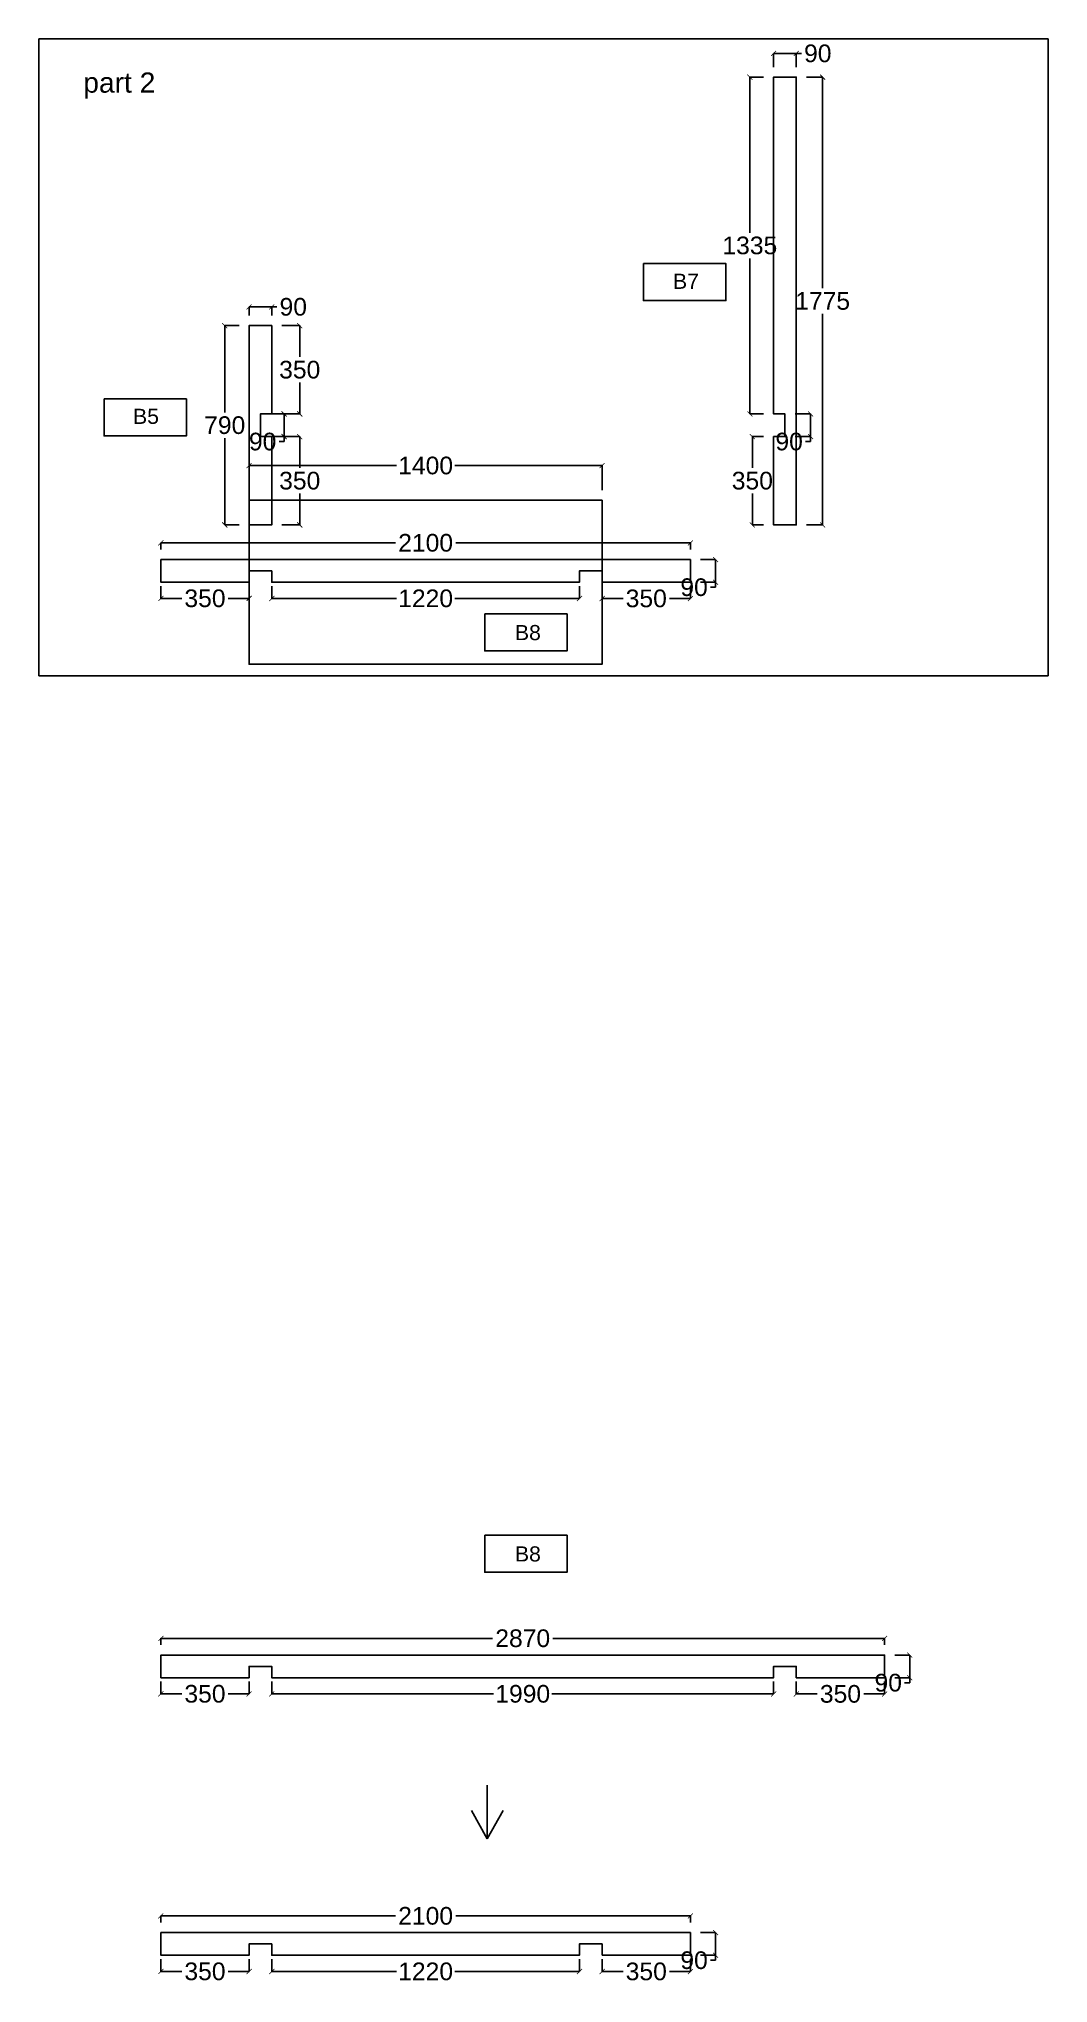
# Model space of a CAD drawing. Header units: millimetres. Extents: x 13722 to 114356, y -17117 to 61088.
# Drawn here: x 97379 to 101381, y -17117 to -9409 of the extents above; entities that cross this region are included whole.
import ezdxf

# ---------------------------------------------------------------- set-up
doc = ezdxf.new("R2010")
doc.units = ezdxf.units.MM
for name, color, linetype in [('00_dim', 6, 'Continuous'), ('00_nametag', 250, 'Continuous'), ('02', 250, 'Continuous'), ('03', 8, 'Continuous'), ('0_CUT', 250, 'Continuous')]:
    doc.layers.add(name, color=color, linetype=linetype)
doc.styles.get("Standard").update_dxf_attribs({"font": 'Arial.ttf'})
doc.dimstyles.new('큰도면Standard', dxfattribs={"dimtxt": 70, "dimasz": 20, "dimexe": 0.18, "dimexo": 40, "dimgap": 15, "dimtad": 0, "dimtih": 1, "dimtoh": 1, "dimdec": 0, "dimzin": 0, "dimdsep": 46, "dimtxsty": 'Standard', "dimblk": 'ARCHTICK', "dimcen": 0.09, "dimadec": 0, "dimazin": 0, "dimtfac": 1, "dimtdec": 0, "dimtofl": 0, "dimtmove": 0, "dimatfit": 3, "dimfxl": 1, "dimtolj": 1, "dimtzin": 0, "dimarcsym": 0})

msp = doc.modelspace()

# ---------------------------------------------------------------- texts
at = {"layer": '00_nametag'}
for s, p in [('B7', (99894.1, -10400)), ('B5', (97752.8, -10935.4)), ('B8', (99267.3, -11792.7)), ('B8', (99267.3, -15445.2))]:
    msp.add_text(s, height=60, dxfattribs=at).set_placement(p)
at = {"layer": '0_CUT'}
msp.add_text('part 2', height=80, dxfattribs=at).set_placement((97555.3, -9622.3))

# ---------------------------------------------------------------- blocks, each defined once
blk = doc.blocks.new('_ArchTick')
at = {"color": 0, "linetype": 'ByBlock', "const_width": 0.15}
blk.add_lwpolyline([(-0.5, -0.5), (0.5, 0.5)], dxfattribs=at)
blk = doc.blocks.new('*D336')
at = {"layer": '00_dim', "color": 0, "lineweight": -2, "transparency": 16777216}
for p, q in [((100422.9, -9560.8), (100487.4, -9560.8)), ((100487.3, -9560.8), (100487.3, -10397.6)), ((100487.3, -11335.8), (100487.3, -10499.1)), ((100422.9, -11335.8), (100487.4, -11335.8))]:
    blk.add_line(p, q, dxfattribs=at)
at = {"layer": 'Defpoints', "color": 0, "transparency": 16777216}
for p in [(100382.9, -9560.8), (100382.9, -11335.8), (100487.3, -11335.8)]:
    blk.add_point(p, dxfattribs=at)
at = {"layer": '00_dim', "color": 0, "lineweight": -2, "transparency": 16777216, "xscale": 20, "yscale": 20, "zscale": 20}
for p, rotation in [((100487.3, -9560.8), 90), ((100487.3, -11335.8), 270)]:
    blk.add_blockref('_ArchTick', p, dxfattribs=dict(at, rotation=rotation))
at = {"layer": '00_dim', "color": 0, "transparency": 16777216, "insert": (100487.3, -10448.3), "char_height": 70, "attachment_point": 5}
blk.add_mtext('\\A1;1775', dxfattribs=at)
blk = doc.blocks.new('*D337')
at = {"layer": '00_dim', "color": 0, "lineweight": -2, "transparency": 16777216}
for p, q in [((100252.9, -9560.8), (100198.3, -9560.8)), ((100198.5, -9560.8), (100198.5, -10177.6)), ((100198.5, -10895.8), (100198.5, -10279.1)), ((100252.9, -10895.8), (100198.3, -10895.8))]:
    blk.add_line(p, q, dxfattribs=at)
at = {"layer": 'Defpoints', "color": 0, "transparency": 16777216}
for p in [(100292.9, -9560.8), (100198.5, -10895.8), (100292.9, -10895.8)]:
    blk.add_point(p, dxfattribs=at)
at = {"layer": '00_dim', "color": 0, "lineweight": -2, "transparency": 16777216, "xscale": 20, "yscale": 20, "zscale": 20}
for p, rotation in [((100198.5, -9560.8), 90), ((100198.5, -10895.8), 270)]:
    blk.add_blockref('_ArchTick', p, dxfattribs=dict(at, rotation=rotation))
at = {"layer": '00_dim', "color": 0, "transparency": 16777216, "insert": (100198.5, -10228.3), "char_height": 70, "attachment_point": 5}
blk.add_mtext('\\A1;1335', dxfattribs=at)
blk = doc.blocks.new('*D338')
at = {"layer": '00_dim', "color": 0, "lineweight": -2, "transparency": 16777216}
for p, q in [((100252.9, -10985.8), (100208.3, -10985.8)), ((100208.5, -10985.8), (100208.5, -11110.1)), ((100208.5, -11335.8), (100208.5, -11211.6)), ((100252.9, -11335.8), (100208.3, -11335.8))]:
    blk.add_line(p, q, dxfattribs=at)
at = {"layer": 'Defpoints', "color": 0, "transparency": 16777216}
for p in [(100292.9, -10985.8), (100208.5, -11335.8), (100292.9, -11335.8)]:
    blk.add_point(p, dxfattribs=at)
at = {"layer": '00_dim', "color": 0, "lineweight": -2, "transparency": 16777216, "xscale": 20, "yscale": 20, "zscale": 20}
for p, rotation in [((100208.5, -10985.8), 90), ((100208.5, -11335.8), 270)]:
    blk.add_blockref('_ArchTick', p, dxfattribs=dict(at, rotation=rotation))
at = {"layer": '00_dim', "color": 0, "transparency": 16777216, "insert": (100208.5, -11160.8), "char_height": 70, "attachment_point": 5}
blk.add_mtext('\\A1;350', dxfattribs=at)
blk = doc.blocks.new('*D327')
at = {"layer": '00_dim', "color": 0, "lineweight": -2, "transparency": 16777216}
for p, q in [((100377.9, -10895.8), (100439.6, -10895.8)), ((100439.4, -10895.8), (100439.4, -10985.8)), ((100377.9, -10985.8), (100439.6, -10985.8)), ((100439.4, -11005.8), (100419.4, -11005.8)), ((100439.4, -10985.8), (100439.4, -11005.8))]:
    blk.add_line(p, q, dxfattribs=at)
at = {"layer": 'Defpoints', "color": 0, "transparency": 16777216}
for p in [(100337.9, -10895.8), (100337.9, -10985.8), (100439.4, -10985.8)]:
    blk.add_point(p, dxfattribs=at)
at = {"layer": '00_dim', "color": 0, "lineweight": -2, "transparency": 16777216, "xscale": 20, "yscale": 20, "zscale": 20}
for p, rotation in [((100439.4, -10895.8), 90), ((100439.4, -10985.8), 270)]:
    blk.add_blockref('_ArchTick', p, dxfattribs=dict(at, rotation=rotation))
at = {"layer": '00_dim', "color": 0, "transparency": 16777216, "insert": (100354.4, -11005.8), "char_height": 70, "attachment_point": 5}
blk.add_mtext('\\A1;90', dxfattribs=at)
blk = doc.blocks.new('*D328')
at = {"layer": '00_dim', "color": 0, "lineweight": -2, "transparency": 16777216}
for p, q in [((100292.9, -9520.8), (100292.9, -9466.7)), ((100292.9, -9466.9), (100382.9, -9466.9)), ((100382.9, -9520.8), (100382.9, -9466.7)), ((100382.9, -9466.9), (100402.9, -9466.9))]:
    blk.add_line(p, q, dxfattribs=at)
at = {"layer": 'Defpoints', "color": 0, "transparency": 16777216}
for p in [(100382.9, -9466.9), (100292.9, -9560.8), (100382.9, -9560.8)]:
    blk.add_point(p, dxfattribs=at)
at = {"layer": '00_dim', "color": 0, "lineweight": -2, "transparency": 16777216, "xscale": 20, "yscale": 20, "zscale": 20, "rotation": 180}
blk.add_blockref('_ArchTick', (100292.9, -9466.9), dxfattribs=at)
at = {"layer": '00_dim', "color": 0, "lineweight": -2, "transparency": 16777216, "xscale": 20, "yscale": 20, "zscale": 20}
blk.add_blockref('_ArchTick', (100382.9, -9466.9), dxfattribs=at)
at = {"layer": '00_dim', "color": 0, "transparency": 16777216, "insert": (100468, -9466.9), "char_height": 70, "attachment_point": 5}
blk.add_mtext('\\A1;90', dxfattribs=at)
blk = doc.blocks.new('*D329')
at = {"layer": '00_dim', "color": 0, "lineweight": -2, "transparency": 16777216}
for p, q in [((100002.9, -11473.2), (100062.6, -11473.2)), ((100062.5, -11473.2), (100062.5, -11563.2)), ((100002.9, -11563.2), (100062.6, -11563.2)), ((100062.5, -11583.2), (100042.5, -11583.2)), ((100062.5, -11563.2), (100062.5, -11583.2))]:
    blk.add_line(p, q, dxfattribs=at)
at = {"layer": 'Defpoints', "color": 0, "transparency": 16777216}
for p in [(99962.9, -11473.2), (99962.9, -11563.2), (100062.5, -11563.2)]:
    blk.add_point(p, dxfattribs=at)
at = {"layer": '00_dim', "color": 0, "lineweight": -2, "transparency": 16777216, "xscale": 20, "yscale": 20, "zscale": 20}
for p, rotation in [((100062.5, -11473.2), 90), ((100062.5, -11563.2), 270)]:
    blk.add_blockref('_ArchTick', p, dxfattribs=dict(at, rotation=rotation))
at = {"layer": '00_dim', "color": 0, "transparency": 16777216, "insert": (99977.4, -11583.2), "char_height": 70, "attachment_point": 5}
blk.add_mtext('\\A1;90', dxfattribs=at)
blk = doc.blocks.new('*D330')
at = {"layer": '00_dim', "color": 0, "lineweight": -2, "transparency": 16777216}
for p, q in [((97862.9, -11433.2), (97862.9, -11407)), ((97862.9, -11407.1), (98792.9, -11407.1)), ((99962.9, -11407.1), (99032.9, -11407.1)), ((99962.9, -11433.2), (99962.9, -11407))]:
    blk.add_line(p, q, dxfattribs=at)
at = {"layer": 'Defpoints', "color": 0, "transparency": 16777216}
for p in [(99962.9, -11407.1), (97862.9, -11473.2), (99962.9, -11473.2)]:
    blk.add_point(p, dxfattribs=at)
at = {"layer": '00_dim', "color": 0, "lineweight": -2, "transparency": 16777216, "xscale": 20, "yscale": 20, "zscale": 20, "rotation": 180}
blk.add_blockref('_ArchTick', (97862.9, -11407.1), dxfattribs=at)
at = {"layer": '00_dim', "color": 0, "lineweight": -2, "transparency": 16777216, "xscale": 20, "yscale": 20, "zscale": 20}
blk.add_blockref('_ArchTick', (99962.9, -11407.1), dxfattribs=at)
at = {"layer": '00_dim', "color": 0, "transparency": 16777216, "insert": (98912.9, -11407.1), "char_height": 70, "attachment_point": 5}
blk.add_mtext('\\A1;2100', dxfattribs=at)
blk = doc.blocks.new('*D324')
at = {"layer": '00_dim', "color": 0, "lineweight": -2, "transparency": 16777216}
for p, q in [((97862.9, -11578.2), (97862.9, -11627.4)), ((97862.9, -11627.2), (97945.8, -11627.2)), ((98212.9, -11627.2), (98130.1, -11627.2)), ((98212.9, -11578.2), (98212.9, -11627.4))]:
    blk.add_line(p, q, dxfattribs=at)
at = {"layer": 'Defpoints', "color": 0, "transparency": 16777216}
for p in [(97862.9, -11538.2), (98212.9, -11538.2), (98212.9, -11627.2)]:
    blk.add_point(p, dxfattribs=at)
at = {"layer": '00_dim', "color": 0, "lineweight": -2, "transparency": 16777216, "xscale": 20, "yscale": 20, "zscale": 20, "rotation": 180}
blk.add_blockref('_ArchTick', (97862.9, -11627.2), dxfattribs=at)
at = {"layer": '00_dim', "color": 0, "lineweight": -2, "transparency": 16777216, "xscale": 20, "yscale": 20, "zscale": 20}
blk.add_blockref('_ArchTick', (98212.9, -11627.2), dxfattribs=at)
at = {"layer": '00_dim', "color": 0, "transparency": 16777216, "insert": (98037.9, -11627.2), "char_height": 70, "attachment_point": 5}
blk.add_mtext('\\A1;350', dxfattribs=at)
blk = doc.blocks.new('*D325')
at = {"layer": '00_dim', "color": 0, "lineweight": -2, "transparency": 16777216}
for p, q in [((98302.9, -11578.2), (98302.9, -11627.6)), ((98302.9, -11627.4), (98796.8, -11627.4)), ((99522.9, -11627.4), (99029, -11627.4)), ((99522.9, -11578.2), (99522.9, -11627.6))]:
    blk.add_line(p, q, dxfattribs=at)
at = {"layer": 'Defpoints', "color": 0, "transparency": 16777216}
for p in [(98302.9, -11538.2), (99522.9, -11538.2), (99522.9, -11627.4)]:
    blk.add_point(p, dxfattribs=at)
at = {"layer": '00_dim', "color": 0, "lineweight": -2, "transparency": 16777216, "xscale": 20, "yscale": 20, "zscale": 20, "rotation": 180}
blk.add_blockref('_ArchTick', (98302.9, -11627.4), dxfattribs=at)
at = {"layer": '00_dim', "color": 0, "lineweight": -2, "transparency": 16777216, "xscale": 20, "yscale": 20, "zscale": 20}
blk.add_blockref('_ArchTick', (99522.9, -11627.4), dxfattribs=at)
at = {"layer": '00_dim', "color": 0, "transparency": 16777216, "insert": (98912.9, -11627.4), "char_height": 70, "attachment_point": 5}
blk.add_mtext('\\A1;1220', dxfattribs=at)
blk = doc.blocks.new('*D326')
at = {"layer": '00_dim', "color": 0, "lineweight": -2, "transparency": 16777216}
for p, q in [((99612.9, -11578.2), (99612.9, -11627.8)), ((99612.9, -11627.6), (99695.8, -11627.6)), ((99962.9, -11627.6), (99880.1, -11627.6)), ((99962.9, -11578.2), (99962.9, -11627.8))]:
    blk.add_line(p, q, dxfattribs=at)
at = {"layer": 'Defpoints', "color": 0, "transparency": 16777216}
for p in [(99612.9, -11538.2), (99962.9, -11538.2), (99962.9, -11627.6)]:
    blk.add_point(p, dxfattribs=at)
at = {"layer": '00_dim', "color": 0, "lineweight": -2, "transparency": 16777216, "xscale": 20, "yscale": 20, "zscale": 20, "rotation": 180}
blk.add_blockref('_ArchTick', (99612.9, -11627.6), dxfattribs=at)
at = {"layer": '00_dim', "color": 0, "lineweight": -2, "transparency": 16777216, "xscale": 20, "yscale": 20, "zscale": 20}
blk.add_blockref('_ArchTick', (99962.9, -11627.6), dxfattribs=at)
at = {"layer": '00_dim', "color": 0, "transparency": 16777216, "insert": (99787.9, -11627.6), "char_height": 70, "attachment_point": 5}
blk.add_mtext('\\A1;350', dxfattribs=at)
blk = doc.blocks.new('*D331')
at = {"layer": '00_dim', "color": 0, "lineweight": -2, "transparency": 16777216}
for p, q in [((98172.9, -10545.8), (98116, -10545.8)), ((98116.2, -10545.8), (98116.2, -10890.1)), ((98116.2, -11335.8), (98116.2, -10991.6)), ((98172.9, -11335.8), (98116, -11335.8))]:
    blk.add_line(p, q, dxfattribs=at)
at = {"layer": 'Defpoints', "color": 0, "transparency": 16777216}
for p in [(98212.9, -10545.8), (98116.2, -11335.8), (98212.9, -11335.8)]:
    blk.add_point(p, dxfattribs=at)
at = {"layer": '00_dim', "color": 0, "lineweight": -2, "transparency": 16777216, "xscale": 20, "yscale": 20, "zscale": 20}
for p, rotation in [((98116.2, -10545.8), 90), ((98116.2, -11335.8), 270)]:
    blk.add_blockref('_ArchTick', p, dxfattribs=dict(at, rotation=rotation))
at = {"layer": '00_dim', "color": 0, "transparency": 16777216, "insert": (98116.2, -10940.8), "char_height": 70, "attachment_point": 5}
blk.add_mtext('\\A1;790', dxfattribs=at)
blk = doc.blocks.new('*D332')
at = {"layer": '00_dim', "color": 0, "lineweight": -2, "transparency": 16777216}
for p, q in [((98342.9, -10545.8), (98413.8, -10545.8)), ((98413.6, -10545.8), (98413.6, -10670.1)), ((98413.6, -10895.8), (98413.6, -10771.6)), ((98342.9, -10895.8), (98413.8, -10895.8))]:
    blk.add_line(p, q, dxfattribs=at)
at = {"layer": 'Defpoints', "color": 0, "transparency": 16777216}
for p in [(98302.9, -10545.8), (98302.9, -10895.8), (98413.6, -10895.8)]:
    blk.add_point(p, dxfattribs=at)
at = {"layer": '00_dim', "color": 0, "lineweight": -2, "transparency": 16777216, "xscale": 20, "yscale": 20, "zscale": 20}
for p, rotation in [((98413.6, -10545.8), 90), ((98413.6, -10895.8), 270)]:
    blk.add_blockref('_ArchTick', p, dxfattribs=dict(at, rotation=rotation))
at = {"layer": '00_dim', "color": 0, "transparency": 16777216, "insert": (98413.6, -10720.8), "char_height": 70, "attachment_point": 5}
blk.add_mtext('\\A1;350', dxfattribs=at)
blk = doc.blocks.new('*D333')
at = {"layer": '00_dim', "color": 0, "lineweight": -2, "transparency": 16777216}
for p, q in [((98342.9, -10985.8), (98413.8, -10985.8)), ((98413.6, -10985.8), (98413.6, -11110.1)), ((98413.6, -11335.8), (98413.6, -11211.6)), ((98342.9, -11335.8), (98413.8, -11335.8))]:
    blk.add_line(p, q, dxfattribs=at)
at = {"layer": 'Defpoints', "color": 0, "transparency": 16777216}
for p in [(98302.9, -10985.8), (98302.9, -11335.8), (98413.6, -11335.8)]:
    blk.add_point(p, dxfattribs=at)
at = {"layer": '00_dim', "color": 0, "lineweight": -2, "transparency": 16777216, "xscale": 20, "yscale": 20, "zscale": 20}
for p, rotation in [((98413.6, -10985.8), 90), ((98413.6, -11335.8), 270)]:
    blk.add_blockref('_ArchTick', p, dxfattribs=dict(at, rotation=rotation))
at = {"layer": '00_dim', "color": 0, "transparency": 16777216, "insert": (98413.6, -11160.8), "char_height": 70, "attachment_point": 5}
blk.add_mtext('\\A1;350', dxfattribs=at)
blk = doc.blocks.new('*D334')
at = {"layer": '00_dim', "color": 0, "lineweight": -2, "transparency": 16777216}
for p, q in [((98297.9, -10895.8), (98351.8, -10895.8)), ((98351.6, -10895.8), (98351.6, -10985.8)), ((98297.9, -10985.8), (98351.8, -10985.8)), ((98351.6, -11005.8), (98331.6, -11005.8)), ((98351.6, -10985.8), (98351.6, -11005.8))]:
    blk.add_line(p, q, dxfattribs=at)
at = {"layer": 'Defpoints', "color": 0, "transparency": 16777216}
for p in [(98257.9, -10895.8), (98257.9, -10985.8), (98351.6, -10985.8)]:
    blk.add_point(p, dxfattribs=at)
at = {"layer": '00_dim', "color": 0, "lineweight": -2, "transparency": 16777216, "xscale": 20, "yscale": 20, "zscale": 20}
for p, rotation in [((98351.6, -10895.8), 90), ((98351.6, -10985.8), 270)]:
    blk.add_blockref('_ArchTick', p, dxfattribs=dict(at, rotation=rotation))
at = {"layer": '00_dim', "color": 0, "transparency": 16777216, "insert": (98266.6, -11005.8), "char_height": 70, "attachment_point": 5}
blk.add_mtext('\\A1;90', dxfattribs=at)
blk = doc.blocks.new('*D335')
at = {"layer": '00_dim', "color": 0, "lineweight": -2, "transparency": 16777216}
for p, q in [((98212.9, -10505.8), (98212.9, -10471.4)), ((98212.9, -10471.6), (98302.9, -10471.6)), ((98302.9, -10505.8), (98302.9, -10471.4)), ((98302.9, -10471.6), (98322.9, -10471.6))]:
    blk.add_line(p, q, dxfattribs=at)
at = {"layer": 'Defpoints', "color": 0, "transparency": 16777216}
for p in [(98302.9, -10471.6), (98212.9, -10545.8), (98302.9, -10545.8)]:
    blk.add_point(p, dxfattribs=at)
at = {"layer": '00_dim', "color": 0, "lineweight": -2, "transparency": 16777216, "xscale": 20, "yscale": 20, "zscale": 20, "rotation": 180}
blk.add_blockref('_ArchTick', (98212.9, -10471.6), dxfattribs=at)
at = {"layer": '00_dim', "color": 0, "lineweight": -2, "transparency": 16777216, "xscale": 20, "yscale": 20, "zscale": 20}
blk.add_blockref('_ArchTick', (98302.9, -10471.6), dxfattribs=at)
at = {"layer": '00_dim', "color": 0, "transparency": 16777216, "insert": (98388, -10471.6), "char_height": 70, "attachment_point": 5}
blk.add_mtext('\\A1;90', dxfattribs=at)
blk = doc.blocks.new('*D339')
at = {"layer": '00_dim', "color": 0, "lineweight": -2, "transparency": 16777216}
for p, q in [((98212.9, -11198.2), (98212.9, -11100.5)), ((98212.9, -11100.7), (98796.8, -11100.7)), ((99612.9, -11100.7), (99029, -11100.7)), ((99612.9, -11198.2), (99612.9, -11100.5))]:
    blk.add_line(p, q, dxfattribs=at)
at = {"layer": 'Defpoints', "color": 0, "transparency": 16777216}
for p in [(99612.9, -11100.7), (98212.9, -11238.2), (99612.9, -11238.2)]:
    blk.add_point(p, dxfattribs=at)
at = {"layer": '00_dim', "color": 0, "lineweight": -2, "transparency": 16777216, "xscale": 20, "yscale": 20, "zscale": 20, "rotation": 180}
blk.add_blockref('_ArchTick', (98212.9, -11100.7), dxfattribs=at)
at = {"layer": '00_dim', "color": 0, "lineweight": -2, "transparency": 16777216, "xscale": 20, "yscale": 20, "zscale": 20}
blk.add_blockref('_ArchTick', (99612.9, -11100.7), dxfattribs=at)
at = {"layer": '00_dim', "color": 0, "transparency": 16777216, "insert": (98912.9, -11100.7), "char_height": 70, "attachment_point": 5}
blk.add_mtext('\\A1;1400', dxfattribs=at)
blk = doc.blocks.new('*D343')
at = {"layer": '00_dim', "color": 0, "lineweight": -2, "transparency": 16777216}
for p, q in [((100002.9, -16916.3), (100062.6, -16916.3)), ((100062.5, -16916.3), (100062.5, -17006.3)), ((100002.9, -17006.3), (100062.6, -17006.3)), ((100062.5, -17026.3), (100042.5, -17026.3)), ((100062.5, -17006.3), (100062.5, -17026.3))]:
    blk.add_line(p, q, dxfattribs=at)
at = {"layer": 'Defpoints', "color": 0, "transparency": 16777216}
for p in [(99962.9, -16916.3), (99962.9, -17006.3), (100062.5, -17006.3)]:
    blk.add_point(p, dxfattribs=at)
at = {"layer": '00_dim', "color": 0, "lineweight": -2, "transparency": 16777216, "xscale": 20, "yscale": 20, "zscale": 20}
for p, rotation in [((100062.5, -16916.3), 90), ((100062.5, -17006.3), 270)]:
    blk.add_blockref('_ArchTick', p, dxfattribs=dict(at, rotation=rotation))
at = {"layer": '00_dim', "color": 0, "transparency": 16777216, "insert": (99977.4, -17026.3), "char_height": 70, "attachment_point": 5}
blk.add_mtext('\\A1;90', dxfattribs=at)
blk = doc.blocks.new('*D344')
at = {"layer": '00_dim', "color": 0, "lineweight": -2, "transparency": 16777216}
for p, q in [((97862.9, -16876.3), (97862.9, -16850.1)), ((97862.9, -16850.3), (98792.9, -16850.3)), ((99962.9, -16850.3), (99032.9, -16850.3)), ((99962.9, -16876.3), (99962.9, -16850.1))]:
    blk.add_line(p, q, dxfattribs=at)
at = {"layer": 'Defpoints', "color": 0, "transparency": 16777216}
for p in [(99962.9, -16850.3), (97862.9, -16916.3), (99962.9, -16916.3)]:
    blk.add_point(p, dxfattribs=at)
at = {"layer": '00_dim', "color": 0, "lineweight": -2, "transparency": 16777216, "xscale": 20, "yscale": 20, "zscale": 20, "rotation": 180}
blk.add_blockref('_ArchTick', (97862.9, -16850.3), dxfattribs=at)
at = {"layer": '00_dim', "color": 0, "lineweight": -2, "transparency": 16777216, "xscale": 20, "yscale": 20, "zscale": 20}
blk.add_blockref('_ArchTick', (99962.9, -16850.3), dxfattribs=at)
at = {"layer": '00_dim', "color": 0, "transparency": 16777216, "insert": (98912.9, -16850.3), "char_height": 70, "attachment_point": 5}
blk.add_mtext('\\A1;2100', dxfattribs=at)
blk = doc.blocks.new('*D340')
at = {"layer": '00_dim', "color": 0, "lineweight": -2, "transparency": 16777216}
for p, q in [((97862.9, -17021.3), (97862.9, -17070.5)), ((98212.9, -17021.3), (98212.9, -17070.5)), ((97862.9, -17070.4), (97945.8, -17070.4)), ((98212.9, -17070.4), (98130.1, -17070.4))]:
    blk.add_line(p, q, dxfattribs=at)
at = {"layer": 'Defpoints', "color": 0, "transparency": 16777216}
for p in [(97862.9, -16981.3), (98212.9, -16981.3), (98212.9, -17070.4)]:
    blk.add_point(p, dxfattribs=at)
at = {"layer": '00_dim', "color": 0, "lineweight": -2, "transparency": 16777216, "xscale": 20, "yscale": 20, "zscale": 20, "rotation": 180}
blk.add_blockref('_ArchTick', (97862.9, -17070.4), dxfattribs=at)
at = {"layer": '00_dim', "color": 0, "lineweight": -2, "transparency": 16777216, "xscale": 20, "yscale": 20, "zscale": 20}
blk.add_blockref('_ArchTick', (98212.9, -17070.4), dxfattribs=at)
at = {"layer": '00_dim', "color": 0, "transparency": 16777216, "insert": (98037.9, -17070.4), "char_height": 70, "attachment_point": 5}
blk.add_mtext('\\A1;350', dxfattribs=at)
blk = doc.blocks.new('*D341')
at = {"layer": '00_dim', "color": 0, "lineweight": -2, "transparency": 16777216}
for p, q in [((98302.9, -17021.3), (98302.9, -17070.7)), ((99522.9, -17021.3), (99522.9, -17070.7)), ((98302.9, -17070.5), (98796.8, -17070.5)), ((99522.9, -17070.5), (99029, -17070.5))]:
    blk.add_line(p, q, dxfattribs=at)
at = {"layer": 'Defpoints', "color": 0, "transparency": 16777216}
for p in [(98302.9, -16981.3), (99522.9, -16981.3), (99522.9, -17070.5)]:
    blk.add_point(p, dxfattribs=at)
at = {"layer": '00_dim', "color": 0, "lineweight": -2, "transparency": 16777216, "xscale": 20, "yscale": 20, "zscale": 20, "rotation": 180}
blk.add_blockref('_ArchTick', (98302.9, -17070.5), dxfattribs=at)
at = {"layer": '00_dim', "color": 0, "lineweight": -2, "transparency": 16777216, "xscale": 20, "yscale": 20, "zscale": 20}
blk.add_blockref('_ArchTick', (99522.9, -17070.5), dxfattribs=at)
at = {"layer": '00_dim', "color": 0, "transparency": 16777216, "insert": (98912.9, -17070.5), "char_height": 70, "attachment_point": 5}
blk.add_mtext('\\A1;1220', dxfattribs=at)
blk = doc.blocks.new('*D342')
at = {"layer": '00_dim', "color": 0, "lineweight": -2, "transparency": 16777216}
for p, q in [((99612.9, -17021.3), (99612.9, -17070.9)), ((99962.9, -17021.3), (99962.9, -17070.9)), ((99612.9, -17070.7), (99695.8, -17070.7)), ((99962.9, -17070.7), (99880.1, -17070.7))]:
    blk.add_line(p, q, dxfattribs=at)
at = {"layer": 'Defpoints', "color": 0, "transparency": 16777216}
for p in [(99612.9, -16981.3), (99962.9, -16981.3), (99962.9, -17070.7)]:
    blk.add_point(p, dxfattribs=at)
at = {"layer": '00_dim', "color": 0, "lineweight": -2, "transparency": 16777216, "xscale": 20, "yscale": 20, "zscale": 20, "rotation": 180}
blk.add_blockref('_ArchTick', (99612.9, -17070.7), dxfattribs=at)
at = {"layer": '00_dim', "color": 0, "lineweight": -2, "transparency": 16777216, "xscale": 20, "yscale": 20, "zscale": 20}
blk.add_blockref('_ArchTick', (99962.9, -17070.7), dxfattribs=at)
at = {"layer": '00_dim', "color": 0, "transparency": 16777216, "insert": (99787.9, -17070.7), "char_height": 70, "attachment_point": 5}
blk.add_mtext('\\A1;350', dxfattribs=at)
blk = doc.blocks.new('*D348')
at = {"layer": '00_dim', "color": 0, "lineweight": -2, "transparency": 16777216}
for p, q in [((100772.9, -15816), (100832.6, -15816)), ((100832.5, -15816), (100832.5, -15906)), ((100772.9, -15906), (100832.6, -15906)), ((100832.5, -15926), (100812.5, -15926)), ((100832.5, -15906), (100832.5, -15926))]:
    blk.add_line(p, q, dxfattribs=at)
at = {"layer": 'Defpoints', "color": 0, "transparency": 16777216}
for p in [(100732.9, -15816), (100732.9, -15906), (100832.5, -15906)]:
    blk.add_point(p, dxfattribs=at)
at = {"layer": '00_dim', "color": 0, "lineweight": -2, "transparency": 16777216, "xscale": 20, "yscale": 20, "zscale": 20}
for p, rotation in [((100832.5, -15816), 90), ((100832.5, -15906), 270)]:
    blk.add_blockref('_ArchTick', p, dxfattribs=dict(at, rotation=rotation))
at = {"layer": '00_dim', "color": 0, "transparency": 16777216, "insert": (100747.4, -15926), "char_height": 70, "attachment_point": 5}
blk.add_mtext('\\A1;90', dxfattribs=at)
blk = doc.blocks.new('*D349')
at = {"layer": '00_dim', "color": 0, "lineweight": -2, "transparency": 16777216}
for p, q in [((97862.9, -15776), (97862.9, -15749.8)), ((97862.9, -15749.9), (99177.9, -15749.9)), ((100732.9, -15749.9), (99417.9, -15749.9)), ((100732.9, -15776), (100732.9, -15749.8))]:
    blk.add_line(p, q, dxfattribs=at)
at = {"layer": 'Defpoints', "color": 0, "transparency": 16777216}
for p in [(100732.9, -15749.9), (97862.9, -15816), (100732.9, -15816)]:
    blk.add_point(p, dxfattribs=at)
at = {"layer": '00_dim', "color": 0, "lineweight": -2, "transparency": 16777216, "xscale": 20, "yscale": 20, "zscale": 20, "rotation": 180}
blk.add_blockref('_ArchTick', (97862.9, -15749.9), dxfattribs=at)
at = {"layer": '00_dim', "color": 0, "lineweight": -2, "transparency": 16777216, "xscale": 20, "yscale": 20, "zscale": 20}
blk.add_blockref('_ArchTick', (100732.9, -15749.9), dxfattribs=at)
at = {"layer": '00_dim', "color": 0, "transparency": 16777216, "insert": (99297.9, -15749.9), "char_height": 70, "attachment_point": 5}
blk.add_mtext('\\A1;2870', dxfattribs=at)
blk = doc.blocks.new('*D345')
at = {"layer": '00_dim', "color": 0, "lineweight": -2, "transparency": 16777216}
for p, q in [((97862.9, -15920.9), (97862.9, -15970.2)), ((98212.9, -15920.9), (98212.9, -15970.2)), ((97862.9, -15970), (97945.8, -15970)), ((98212.9, -15970), (98130.1, -15970))]:
    blk.add_line(p, q, dxfattribs=at)
at = {"layer": 'Defpoints', "color": 0, "transparency": 16777216}
for p in [(97862.9, -15880.9), (98212.9, -15880.9), (98212.9, -15970)]:
    blk.add_point(p, dxfattribs=at)
at = {"layer": '00_dim', "color": 0, "lineweight": -2, "transparency": 16777216, "xscale": 20, "yscale": 20, "zscale": 20, "rotation": 180}
blk.add_blockref('_ArchTick', (97862.9, -15970), dxfattribs=at)
at = {"layer": '00_dim', "color": 0, "lineweight": -2, "transparency": 16777216, "xscale": 20, "yscale": 20, "zscale": 20}
blk.add_blockref('_ArchTick', (98212.9, -15970), dxfattribs=at)
at = {"layer": '00_dim', "color": 0, "transparency": 16777216, "insert": (98037.9, -15970), "char_height": 70, "attachment_point": 5}
blk.add_mtext('\\A1;350', dxfattribs=at)
blk = doc.blocks.new('*D346')
at = {"layer": '00_dim', "color": 0, "lineweight": -2, "transparency": 16777216}
for p, q in [((98302.9, -15920.9), (98302.9, -15970.4)), ((100292.9, -15920.9), (100292.9, -15970.4)), ((98302.9, -15970.2), (99181.8, -15970.2)), ((100292.9, -15970.2), (99414, -15970.2))]:
    blk.add_line(p, q, dxfattribs=at)
at = {"layer": 'Defpoints', "color": 0, "transparency": 16777216}
for p in [(98302.9, -15880.9), (100292.9, -15880.9), (100292.9, -15970.2)]:
    blk.add_point(p, dxfattribs=at)
at = {"layer": '00_dim', "color": 0, "lineweight": -2, "transparency": 16777216, "xscale": 20, "yscale": 20, "zscale": 20, "rotation": 180}
blk.add_blockref('_ArchTick', (98302.9, -15970.2), dxfattribs=at)
at = {"layer": '00_dim', "color": 0, "lineweight": -2, "transparency": 16777216, "xscale": 20, "yscale": 20, "zscale": 20}
blk.add_blockref('_ArchTick', (100292.9, -15970.2), dxfattribs=at)
at = {"layer": '00_dim', "color": 0, "transparency": 16777216, "insert": (99297.9, -15970.2), "char_height": 70, "attachment_point": 5}
blk.add_mtext('\\A1;1990', dxfattribs=at)
blk = doc.blocks.new('*D347')
at = {"layer": '00_dim', "color": 0, "lineweight": -2, "transparency": 16777216}
for p, q in [((100382.9, -15920.9), (100382.9, -15970.6)), ((100732.9, -15920.9), (100732.9, -15970.6)), ((100382.9, -15970.4), (100465.8, -15970.4)), ((100732.9, -15970.4), (100650.1, -15970.4))]:
    blk.add_line(p, q, dxfattribs=at)
at = {"layer": 'Defpoints', "color": 0, "transparency": 16777216}
for p in [(100382.9, -15880.9), (100732.9, -15880.9), (100732.9, -15970.4)]:
    blk.add_point(p, dxfattribs=at)
at = {"layer": '00_dim', "color": 0, "lineweight": -2, "transparency": 16777216, "xscale": 20, "yscale": 20, "zscale": 20, "rotation": 180}
blk.add_blockref('_ArchTick', (100382.9, -15970.4), dxfattribs=at)
at = {"layer": '00_dim', "color": 0, "lineweight": -2, "transparency": 16777216, "xscale": 20, "yscale": 20, "zscale": 20}
blk.add_blockref('_ArchTick', (100732.9, -15970.4), dxfattribs=at)
at = {"layer": '00_dim', "color": 0, "transparency": 16777216, "insert": (100557.9, -15970.4), "char_height": 70, "attachment_point": 5}
blk.add_mtext('\\A1;350', dxfattribs=at)

# ---------------------------------------------------------------- dimensions: what is measured, and where the dimension line sits
at = {"layer": '00_dim'}
for base, p1, p2, picture, middle in [((100382.9, -9466.9), (100292.9, -9560.8), (100382.9, -9560.8), '*D328', (100468, -9466.9)), ((98302.9, -10471.6), (98212.9, -10545.8), (98302.9, -10545.8), '*D335', (98388, -10471.6)), ((99612.9, -11100.7), (98212.9, -11238.2), (99612.9, -11238.2), '*D339', (98912.9, -11100.7)), ((99962.9, -11407.1), (97862.9, -11473.2), (99962.9, -11473.2), '*D330', (98912.9, -11407.1)), ((98212.9, -11627.2), (97862.9, -11538.2), (98212.9, -11538.2), '*D324', (98037.9, -11627.2)), ((99522.9, -11627.4), (98302.9, -11538.2), (99522.9, -11538.2), '*D325', (98912.9, -11627.4)), ((99962.9, -11627.6), (99612.9, -11538.2), (99962.9, -11538.2), '*D326', (99787.9, -11627.6)), ((100732.9, -15749.9), (97862.9, -15816), (100732.9, -15816), '*D349', (99297.9, -15749.9)), ((98212.9, -15970), (97862.9, -15880.9), (98212.9, -15880.9), '*D345', (98037.9, -15970)), ((100292.9, -15970.2), (98302.9, -15880.9), (100292.9, -15880.9), '*D346', (99297.9, -15970.2)), ((100732.9, -15970.4), (100382.9, -15880.9), (100732.9, -15880.9), '*D347', (100557.9, -15970.4)), ((99962.9, -16850.3), (97862.9, -16916.3), (99962.9, -16916.3), '*D344', (98912.9, -16850.3)), ((98212.9, -17070.4), (97862.9, -16981.3), (98212.9, -16981.3), '*D340', (98037.9, -17070.4)), ((99522.9, -17070.5), (98302.9, -16981.3), (99522.9, -16981.3), '*D341', (98912.9, -17070.5)), ((99962.9, -17070.7), (99612.9, -16981.3), (99962.9, -16981.3), '*D342', (99787.9, -17070.7))]:
    dim = msp.add_linear_dim(base=base, p1=p1, p2=p2, dimstyle='큰도면Standard', dxfattribs=at)
    dim.commit()
    dim.dimension.update_dxf_attribs({"geometry": picture, "text_midpoint": middle})
for base, p1, p2, picture, middle in [((100198.5, -10895.8), (100292.9, -9560.8), (100292.9, -10895.8), '*D337', (100198.5, -10228.3)), ((100487.3, -11335.8), (100382.9, -9560.8), (100382.9, -11335.8), '*D336', (100487.3, -10448.3)), ((98116.2, -11335.8), (98212.9, -10545.8), (98212.9, -11335.8), '*D331', (98116.2, -10940.8)), ((98413.6, -10895.8), (98302.9, -10545.8), (98302.9, -10895.8), '*D332', (98413.6, -10720.8)), ((98351.6, -10985.8), (98257.9, -10895.8), (98257.9, -10985.8), '*D334', (98266.6, -11005.8)), ((100439.4, -10985.8), (100337.9, -10895.8), (100337.9, -10985.8), '*D327', (100354.4, -11005.8)), ((98413.6, -11335.8), (98302.9, -10985.8), (98302.9, -11335.8), '*D333', (98413.6, -11160.8)), ((100208.5, -11335.8), (100292.9, -10985.8), (100292.9, -11335.8), '*D338', (100208.5, -11160.8)), ((100062.5, -11563.2), (99962.9, -11473.2), (99962.9, -11563.2), '*D329', (99977.4, -11583.2)), ((100832.5, -15906), (100732.9, -15816), (100732.9, -15906), '*D348', (100747.4, -15926)), ((100062.5, -17006.3), (99962.9, -16916.3), (99962.9, -17006.3), '*D343', (99977.4, -17026.3))]:
    dim = msp.add_linear_dim(base=base, p1=p1, p2=p2, angle=90, dimstyle='큰도면Standard', dxfattribs=at)
    dim.commit()
    dim.dimension.update_dxf_attribs({"geometry": picture, "text_midpoint": middle})

# ---------------------------------------------------------------- linework, layer by layer
at = {"layer": '00_dim'}
for p, q in [((99157.5, -16332.2), (99157.5, -16544.2)), ((99157.5, -16544.2), (99095.2, -16432.1)), ((99157.5, -16544.2), (99219.8, -16432.1))]:
    msp.add_line(p, q, dxfattribs=at)
msp.add_lwpolyline([(98212.9, -11238.2), (99612.9, -11238.2), (99612.9, -11888.2), (98212.9, -11888.2)], close=True, dxfattribs=at)
at = {"layer": '00_nametag'}
for points in [[(99776.8, -10300), (100103.6, -10300), (100103.6, -10446.7), (99776.8, -10446.7)], [(97637.5, -10836.6), (97964.4, -10836.6), (97964.4, -10983.3), (97637.5, -10983.3)], [(99147.1, -11688.4), (99473.9, -11688.4), (99473.9, -11835.1), (99147.1, -11835.1)], [(99147.1, -15340.9), (99473.9, -15340.9), (99473.9, -15487.6), (99147.1, -15487.6)]]:
    msp.add_lwpolyline(points, close=True, dxfattribs=at)
at = {"layer": '02'}
for points in [[(100292.9, -10985.8), (100337.9, -10985.8), (100337.9, -10895.8), (100292.9, -10895.8), (100292.9, -9835.8), (100292.9, -9835.8), (100292.9, -9745.8), (100292.9, -9745.8), (100292.9, -9560.8), (100382.9, -9560.8), (100382.9, -11335.8), (100292.9, -11335.8)], [(98302.9, -10895.8), (98257.9, -10895.8), (98257.9, -10985.8), (98302.9, -10985.8), (98302.9, -11335.8), (98212.9, -11335.8), (98212.9, -10545.8), (98302.9, -10545.8)], [(99612.9, -11563.2), (99612.9, -11518.2), (99522.9, -11518.2), (99522.9, -11563.2), (98302.9, -11563.2), (98302.9, -11518.2), (98212.9, -11518.2), (98212.9, -11563.2), (97862.9, -11563.2), (97862.9, -11473.2), (99962.9, -11473.2), (99962.9, -11563.2)], [(100382.9, -15906), (100382.9, -15861), (100292.9, -15861), (100292.9, -15906), (98302.9, -15906), (98302.9, -15861), (98212.9, -15861), (98212.9, -15906), (97862.9, -15906), (97862.9, -15816), (100732.9, -15816), (100732.9, -15906)], [(99612.9, -17006.3), (99612.9, -16961.3), (99522.9, -16961.3), (99522.9, -17006.3), (98302.9, -17006.3), (98302.9, -16961.3), (98212.9, -16961.3), (98212.9, -17006.3), (97862.9, -17006.3), (97862.9, -16916.3), (99962.9, -16916.3), (99962.9, -17006.3)]]:
    msp.add_lwpolyline(points, close=True, dxfattribs=at)
at = {"layer": '03'}
msp.add_lwpolyline([(97379.2, -9409.1), (101381.5, -9409.1), (101381.5, -11933.6), (97379.2, -11933.6)], close=True, dxfattribs=at)

msp.set_redraw_order([(e.dxf.handle, doc.entitydb.next_handle()) for e in msp.query("TEXT MTEXT ATTDEF DIMENSION ARC_DIMENSION")])  # texts and dimensions are drawn at this point

doc.saveas('drawing.dxf')
